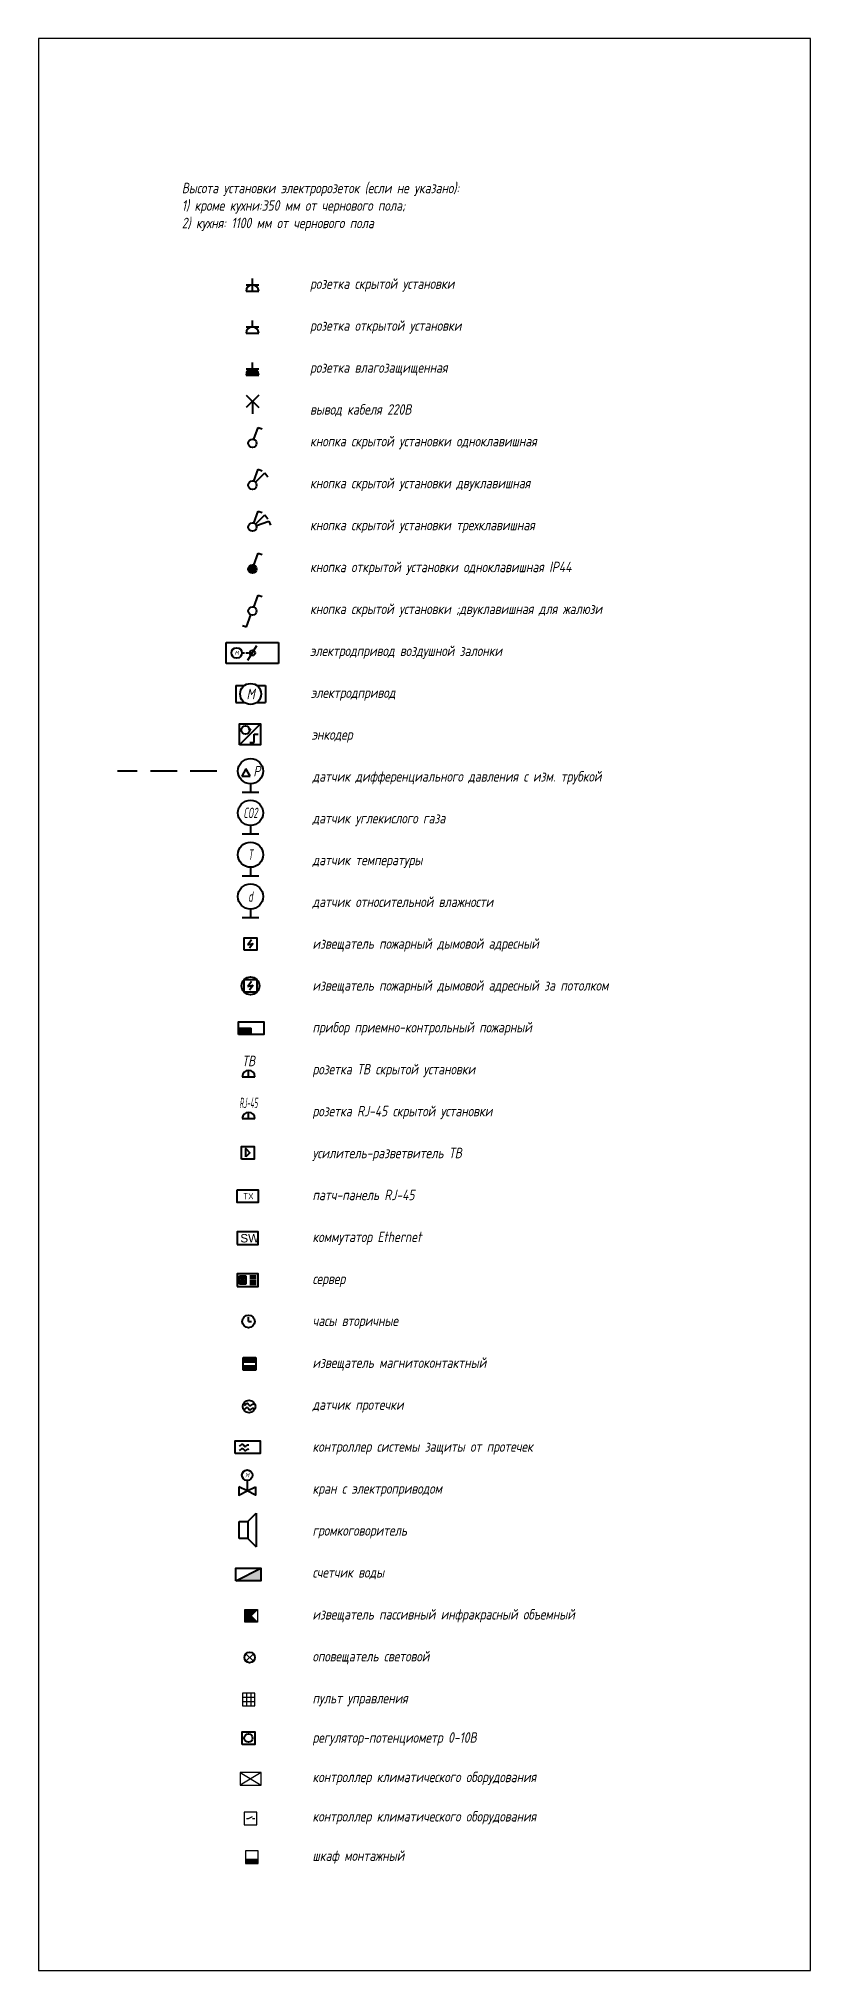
# Model space of a CAD drawing. Header units: millimetres. Extents: x 4401 to 32248, y -2196 to 17008.
# Drawn here: x 28570 to 32248, y -2196 to 7016 of the extents above; entities that cross this region are included whole.
import ezdxf
from ezdxf.enums import TextEntityAlignment as Align

# ---------------------------------------------------------------- set-up
doc = ezdxf.new("R2010")
doc.units = ezdxf.units.MM
doc.linetypes.add('DASHED', pattern=[19.05, 12.7, -6.35])
doc.layers.add('100 noprint', color=2, linetype='Continuous', plot=False)
doc.styles.add('GOST typeA', font='GOST_A.TTF')
doc.styles.get("Standard").update_dxf_attribs({"font": 'arial.ttf'})
doc.styles.add('ГОСТ-ISOCPEUR', font='isocpeui.ttf', dxfattribs={"width": 0.8})

msp = doc.modelspace()

# ---------------------------------------------------------------- texts
at = {"linetype": 'Continuous', "style": 'ГОСТ-ISOCPEUR', "width": 0.8}
for s, p in [('розетка скрытой установки', (29863.6, 5822.9)), ('розетка открытой установки', (29863.6, 5622.9)), ('розетка влагозащищенная', (29863.6, 5422.9)), ('вывод кабеля 220В', (29863.6, 5222.9)), ('кнопка скрытой установки одноклавишная', (29863.6, 5071.8)), ('кнопка скрытой установки двуклавишная', (29863.6, 4871.8)), ('кнопка скрытой установки трехклавишная', (29863.6, 4671.8)), ('кнопка открытой установки одноклавишная IP44', (29863.6, 4471.8)), ('кнопка скрытой установки ;двуклавишная для жалюзи', (29863.6, 4271.8)), ('электродпривод воздушной залонки', (29863.6, 4071.8)), ('электродпривод', (29867.5, 3872.2)), ('энкодер', (29871.4, 3672.6)), ('датчик дифференциального давления с изм. трубкой', (29875.4, 3473)), ('датчик углекислого газа', (29875.4, 3273.6)), ('датчик температуры', (29875.4, 3074.3)), ('датчик относительной влажности', (29875.4, 2874.9)), ('извещатель пожарный дымовой адресный', (29875.4, 2675.5)), ('извещатель пожарный дымовой адресный за потолком', (29875.4, 2476.1)), ('прибор приемно-контрольный пожарный', (29875.4, 2276.7)), ('розетка ТВ скрытой установки', (29875.4, 2076.7)), ('розетка RJ-45 скрытой установки', (29875.4, 1876.7)), ('усилитель-разветвитель ТВ', (29875.4, 1676.7)), ('патч-панель RJ-45', (29875.4, 1476.7)), ('коммутатор Ethernet', (29875.4, 1276.7)), ('сервер', (29875.4, 1076.7)), ('часы вторичные', (29875.4, 876.7)), ('извещатель магнитоконтактный', (29875.4, 676.7)), ('датчик протечки', (29875.4, 476.7)), ('контроллер системы защиты от протечек', (29875.4, 276.7)), ('кран с электроприводом', (29875.4, 76.7)), ('громкоговоритель', (29875.4, -123.3)), ('счетчик воды', (29875.4, -323.3)), ('извещатель пассивный инфракрасный объемный', (29875.4, -523.3)), ('оповещатель световой', (29875.4, -723.3)), ('пульт управления', (29875.4, -923.3)), ('регулятор-потенциометр 0-10В', (29875.4, -1111.1)), ('контроллер климатического оборудования', (29875.4, -1298.9)), ('контроллер климатического оборудования', (29875.4, -1486.7)), ('шкаф монтажный', (29875.4, -1674.5))]:
    msp.add_text(s, height=50, dxfattribs=at).set_placement(p)
at = {"linetype": 'Continuous', "insert": (32886.2, 6213.8), "char_height": 50, "attachment_point": 5, "style": 'ГОСТ-ISOCPEUR'}
msp.add_mtext_dynamic_manual_height_columns('{\\pxql;Высота установки электророзеток (если не указано):\\P1) кроме кухни:350 мм от чернового пола;\\P2) кухня: 1100 мм от чернового пола}', width=7267.375, gutter_width=7267.4, heights=[446.2], dxfattribs=at)

# ---------------------------------------------------------------- blocks, each defined once
blk = doc.blocks.new('розетка скрытая трехполюсная')
at = {"color": 0, "lineweight": -2}
for p, q in [((-1.5, 1.5), (1.5, 1.5)), ((-1.5, 0), (1.5, 0)), ((0, 0), (0, 3))]:
    blk.add_line(p, q, dxfattribs=at)
blk.add_arc((0, 0), 1.5, 0, 180, dxfattribs=at)
blk = doc.blocks.new('розетка открытая трехполюсная')
at = {"color": 0, "lineweight": -2}
for p, q in [((-1.5, 1.5), (1.5, 1.5)), ((-1.5, 0), (1.5, 0)), ((0, 1.5), (0, 3))]:
    blk.add_line(p, q, dxfattribs=at)
blk.add_arc((0, 0), 1.5, 0, 180, dxfattribs=at)
blk = doc.blocks.new('розетка скрытая трехполюсная IP54')
at = {"lineweight": -2}
h = blk.add_hatch(color=0, dxfattribs=at)
h.paths.add_polyline_path([(0, 0), (0, 1.5, 0.414214), (-1.5, 0)])
h.paths.add_polyline_path([(1.5, 0, 0.414214), (0, 1.5), (0, 0)])
at = {"color": 0, "lineweight": -2}
for p, q in [((-1.5, 1.5), (1.5, 1.5)), ((-1.5, 0), (1.5, 0)), ((0, 0), (0, 3))]:
    blk.add_line(p, q, dxfattribs=at)
blk.add_arc((0, 0), 1.5, 0, 180, dxfattribs=at)
blk = doc.blocks.new('стац. точка')
at = {"color": 0, "lineweight": -2}
for p, q in [((-1.5, 1.5), (1.5, -1.5)), ((1.5, 1.5), (-1.5, -1.5)), ((0, 0), (0, -3))]:
    blk.add_line(p, q, dxfattribs=at)
blk = doc.blocks.new('кнопка 1')
at = {"color": 0, "lineweight": -2}
for p, q in [((0.35, 0.94), (1.39, 3.78)), ((1.39, 3.78), (2.34, 3.45))]:
    blk.add_line(p, q, dxfattribs=at)
blk.add_circle((0, 0), 1, dxfattribs=at)
blk = doc.blocks.new('кнопка 2')
at = {"color": 0, "lineweight": -2}
for p, q in [((0.35, 0.94), (1.39, 3.78)), ((0.71, 0.71), (2.93, 2.93)), ((1.39, 3.78), (2.34, 3.45)), ((2.93, 2.93), (3.66, 2))]:
    blk.add_line(p, q, dxfattribs=at)
blk.add_circle((0, 0), 1, dxfattribs=at)
blk = doc.blocks.new('кнопка 3')
at = {"color": 0, "lineweight": -2}
for p, q in [((0.35, 0.94), (1.39, 3.78)), ((0.71, 0.71), (2.93, 2.93)), ((0.94, 0.35), (3.89, 1.44)), ((1.39, 3.78), (2.34, 3.45)), ((2.93, 2.93), (3.66, 2)), ((3.89, 1.44), (4.3, 0.48))]:
    blk.add_line(p, q, dxfattribs=at)
blk.add_circle((0, 0), 1, dxfattribs=at)
blk = doc.blocks.new('кнопка 1 открытая IP44')
at = {"lineweight": -2}
blk.add_hatch(color=0, dxfattribs=at).paths.add_polyline_path([(-1, 0, 1), (1, 0, 1)])
at = {"color": 0, "lineweight": -2}
for p, q in [((0.35, 0.94), (1.39, 3.78)), ((1.39, 3.78), (2.34, 3.45))]:
    blk.add_line(p, q, dxfattribs=at)
blk.add_circle((0, 0), 1, dxfattribs=at)
blk = doc.blocks.new('дроссель d100')
at = {"color": 0, "lineweight": -2}
for p, q in [((0, 0), (0, 100)), ((0, 100), (250, 100)), ((250, 100), (250, 0)), ((250, 0), (0, 0)), ((103.4, 14.7), (146.6, 85.3))]:
    blk.add_line(p, q, dxfattribs=at)
at = {"color": 0, "linetype": 'DASHED', "lineweight": -2}
blk.add_line((75, 50), (125, 50), dxfattribs=at)
at = {"color": 0, "lineweight": -2}
for centre, radius in [((50, 50), 25), ((125, 50), 12.5)]:
    blk.add_circle(centre, radius, dxfattribs=at)
at = {"color": 0, "lineweight": -2, "style": 'ГОСТ-ISOCPEUR', "width": 0.8}
blk.add_text('M', height=20, dxfattribs=at).set_placement((50, 50), align=Align.MIDDLE_CENTER)
blk = doc.blocks.new('электродвигатель')
at = {"color": 0, "lineweight": -2}
for p, q in [((0, 4), (0, 0)), ((0, 4), (2, 4)), ((0, 0), (2, 0)), ((5, 4), (7, 4)), ((5, 0), (7, 0)), ((7, 4), (7, 0))]:
    blk.add_line(p, q, dxfattribs=at)
blk.add_circle((3.5, 2), 2.5, dxfattribs=at)
at = {"color": 0, "lineweight": -2, "style": 'ГОСТ-ISOCPEUR', "width": 0.8}
blk.add_text('M', height=2.5, rotation=360, dxfattribs=at).set_placement((3.5, 2), align=Align.MIDDLE_CENTER)
blk = doc.blocks.new('энкодер')
at = {"color": 0, "lineweight": -2}
for p, q in [((0, 0), (5, 5)), ((2.43, 3.56), (2.2, 3.9)), ((2.43, 3.56), (2.66, 3.9)), ((2.48, 0.56), (3.48, 0.56)), ((3.48, 0.56), (3.48, 2.56)), ((3.48, 2.56), (4.48, 2.56))]:
    blk.add_line(p, q, dxfattribs=at)
blk.add_lwpolyline([(0, 0), (0, 5), (5, 5), (5, 0)], close=True, dxfattribs=at)
blk.add_circle((1.43, 3.56), 1, dxfattribs=at)
blk = doc.blocks.new('кнопка жалюзи')
at = {"color": 0, "lineweight": -2}
for p, q in [((0.35, 0.94), (1.39, 3.78)), ((1.39, 3.78), (2.34, 3.45)), ((-2.34, -3.45), (-1.39, -3.78)), ((-1.39, -3.78), (-0.35, -0.94))]:
    blk.add_line(p, q, dxfattribs=at)
blk.add_circle((0, 0), 1, dxfattribs=at)
blk = doc.blocks.new('датчик давления')
at = {"color": 0, "lineweight": -2}
for p, q in [((-1.09, 5.56), (-2.09, 3.83)), ((-0.09, 3.83), (-1.09, 5.56)), ((-2.09, 3.83), (-0.09, 3.83)), ((-2, 0), (2, 0)), ((0, 2), (0, 0))]:
    blk.add_line(p, q, dxfattribs=at)
blk.add_circle((0, 5), 3, dxfattribs=at)
at = {"color": 0, "lineweight": -2, "style": 'ГОСТ-ISOCPEUR', "width": 0.8}
blk.add_text('P', height=2.5, rotation=360, dxfattribs=at).set_placement((1.5, 5), align=Align.MIDDLE_CENTER)
blk = doc.blocks.new('датчик CO2')
at = {"color": 0, "lineweight": -2}
for p, q in [((-2, 0), (2, 0)), ((0, 2), (0, 0))]:
    blk.add_line(p, q, dxfattribs=at)
blk.add_circle((0, 5), 3, dxfattribs=at)
at = {"color": 0, "lineweight": -2, "style": 'ГОСТ-ISOCPEUR', "width": 0.6}
blk.add_text('CO2', height=2.5, rotation=360, dxfattribs=at).set_placement((-0.01, 5), align=Align.MIDDLE_CENTER)
blk = doc.blocks.new('датчик температуры')
at = {"color": 0, "lineweight": -2}
for p, q in [((-2, 0), (2, 0)), ((0, 2), (0, 0))]:
    blk.add_line(p, q, dxfattribs=at)
blk.add_circle((0, 5), 3, dxfattribs=at)
at = {"color": 0, "lineweight": -2, "style": 'ГОСТ-ISOCPEUR', "width": 0.6}
blk.add_text('T', height=2.5, rotation=360, dxfattribs=at).set_placement((-0.01, 5), align=Align.MIDDLE_CENTER)
blk = doc.blocks.new('датчик относительной влажности')
at = {"color": 0, "lineweight": -2}
for p, q in [((-2, 0), (2, 0)), ((0, 2), (0, 0))]:
    blk.add_line(p, q, dxfattribs=at)
blk.add_circle((0, 5), 3, dxfattribs=at)
at = {"color": 0, "lineweight": -2, "style": 'ГОСТ-ISOCPEUR', "width": 0.6}
blk.add_text('d', height=2.5, rotation=360, dxfattribs=at).set_placement((-0.01, 5), align=Align.MIDDLE_CENTER)
blk = doc.blocks.new('дымовой')
at = {"color": 0, "lineweight": -2}
for p, q in [((-1.3, 2.5), (-2.11, 1.35)), ((-2.11, 1.35), (-0.89, 1.65)), ((-0.89, 1.65), (-1.71, 0.5))]:
    blk.add_line(p, q, dxfattribs=at)
blk.add_lwpolyline([(-3, 0), (-3, 3), (0, 3), (0, 0)], close=True, dxfattribs=at)
blk = doc.blocks.new('ППК')
at = {"lineweight": -2}
blk.add_hatch(color=0, dxfattribs=at).paths.add_polyline_path([(-3, 0), (-3, 1.5), (-6, 1.5), (-6, 0)])
at = {"color": 0, "lineweight": -2}
for p in [(-6, 1.5), (-3, 0)]:
    blk.add_line(p, (-3, 1.5), dxfattribs=at)
blk.add_lwpolyline([(-6, 0), (-6, 3), (0, 3), (0, 0)], close=True, dxfattribs=at)
blk = doc.blocks.new('розетка ТВ')
at = {"color": 0, "lineweight": -2}
for p, q in [((-1.5, 0), (1.5, 0)), ((0, 0), (0, 1.5))]:
    blk.add_line(p, q, dxfattribs=at)
blk.add_arc((0, 0), 1.5, 0, 180, dxfattribs=at)
at = {"color": 0, "lineweight": -2, "style": 'ГОСТ-ISOCPEUR', "width": 0.8}
blk.add_text('ТВ', height=2.5, dxfattribs=at).set_placement((0, 2.5), align=Align.CENTER)
blk = doc.blocks.new('розетка RJ-45')
at = {"color": 0, "lineweight": -2}
for p, q in [((-1.5, 0), (1.5, 0)), ((0, 0), (0, 1.5))]:
    blk.add_line(p, q, dxfattribs=at)
blk.add_arc((0, 0), 1.5, 0, 180, dxfattribs=at)
at = {"color": 0, "lineweight": -2, "style": 'ГОСТ-ISOCPEUR', "width": 0.4}
blk.add_text('RJ-45', height=2.5, dxfattribs=at).set_placement((0, 2.5), align=Align.CENTER)
blk = doc.blocks.new('краб ТВ')
at = {"color": 0, "lineweight": -2}
blk.add_lwpolyline([(0, 0), (0, 3), (3, 3), (3, 0)], close=True, dxfattribs=at)
blk.add_lwpolyline([(1, 0.5), (1, 2.5), (2, 1.5), (1, 0.5)], dxfattribs=at)
blk = doc.blocks.new('панель медная')
at = {"color": 0, "lineweight": -2}
blk.add_lwpolyline([(0, 3), (5, 3), (5, 0), (0, 0)], close=True, dxfattribs=at)
at = {"color": 0, "lineweight": -2, "style": 'GOST typeA'}
blk.add_text('TX', height=1.5, dxfattribs=at).set_placement((1.43, 0.76))
blk = doc.blocks.new('коммутатор')
at = {"color": 0, "lineweight": -2}
blk.add_lwpolyline([(0, 0), (5, 0), (5, 3), (0, 3)], close=True, dxfattribs=at)
blk.add_text('SW', height=2, dxfattribs=at).set_placement((0.72, 0.48))
blk = doc.blocks.new('сервер')
at = {"color": 0, "lineweight": -2}
for p, q in [((0.5, 2.5), (2, 2.5)), ((0.5, 0.5), (0.5, 2.5)), ((0.5, 2), (2, 2)), ((0.5, 1.5), (2, 1.5)), ((0.5, 1), (2, 1)), ((2, 0.5), (0.5, 0.5)), ((1, 2.5), (1, 0.5)), ((1.5, 2.5), (1.5, 0.5)), ((2, 2.5), (2, 0.5)), ((3, 2.5), (4.5, 2.5)), ((3, 2), (4.5, 2)), ((3, 1.5), (4.5, 1.5)), ((3, 1), (4.5, 1)), ((3, 0.5), (4.5, 0.5))]:
    blk.add_line(p, q, dxfattribs=at)
blk.add_lwpolyline([(0, 0), (5, 0), (5, 3), (0, 3)], close=True, dxfattribs=at)
blk = doc.blocks.new('часы')
at = {"color": 0, "lineweight": -2}
for q in [(9893.5, 982.52), (9894.25, 981.52)]:
    blk.add_line((9893.5, 981.52), q, dxfattribs=at)
blk.add_circle((9893.5, 981.52), 1.5, dxfattribs=at)
blk = doc.blocks.new('геркон')
at = {"lineweight": -2}
for points in [[(3, 2), (3, 3), (0, 3), (0, 2)], [(3, 0), (3, 1), (0, 1), (0, 0)]]:
    blk.add_hatch(color=0, dxfattribs=at).paths.add_polyline_path(points)
at = {"color": 0, "lineweight": -2}
for p, q in [((0, 0), (0, 3)), ((0, 3), (3, 3)), ((0, 2), (3, 2)), ((0, 1), (3, 1)), ((3, 0), (0, 0)), ((3, 3), (3, 0))]:
    blk.add_line(p, q, dxfattribs=at)
blk = doc.blocks.new('датчик протечки')
at = {"color": 0, "lineweight": -2}
blk.add_circle((0, 0), 1.5, dxfattribs=at)
at = {"color": 0, "lineweight": -2, "start_tangent": (0.745789, 0.666182), "end_tangent": (0.976749, -0.214388)}
for points in [[(-1.08, 0.27), (-0.41, 0.76), (0.2, 0.22), (1.14, 0.64)], [(-1.08, -0.73), (-0.41, -0.24), (0.2, -0.78), (1.14, -0.36)]]:
    blk.add_spline(points, degree=3, dxfattribs=at)
blk = doc.blocks.new('контроллер протечек')
at = {"color": 0, "lineweight": -2}
blk.add_lwpolyline([(0, 0), (0, 3), (6, 3), (6, 0)], close=True, dxfattribs=at)
at = {"color": 0, "lineweight": -2, "start_tangent": (0.745789, 0.666182), "end_tangent": (0.976749, -0.214388)}
for points in [[(1.1, 1.73), (1.77, 2.23), (2.38, 1.68), (3.32, 2.1)], [(1.1, 0.73), (1.77, 1.23), (2.38, 0.68), (3.32, 1.1)]]:
    blk.add_spline(points, degree=3, dxfattribs=at)
blk = doc.blocks.new('вентиль с электроприводом')
at = {"color": 0, "linetype": 'DASHED', "lineweight": -2}
blk.add_line((0, 2.5), (0, 0), dxfattribs=at)
at = {"color": 0, "lineweight": -2}
for points in [[(-2, 1), (-2, -1), (0, 0), (-2, 1)], [(2, 1), (2, -1), (0, 0), (2, 1)]]:
    blk.add_lwpolyline(points, dxfattribs=at)
blk.add_circle((0, 3.75), 1.25, dxfattribs=at)
at = {"color": 0, "lineweight": -2, "style": 'ГОСТ-ISOCPEUR', "width": 0.8}
blk.add_text('M', height=1, rotation=360, dxfattribs=at).set_placement((0, 3.75), align=Align.MIDDLE_CENTER)
blk = doc.blocks.new('громкоговоритель')
at = {"color": 0, "lineweight": -2}
for p, q in [((0, -2), (0, 2)), ((0, 2), (2, 2)), ((2, 2), (4, 4)), ((2, 2), (2, -2)), ((4, 4), (4, -4)), ((2, -2), (0, -2)), ((2, -2), (4, -4))]:
    blk.add_line(p, q, dxfattribs=at)
blk = doc.blocks.new('счетчик воды')
at = {"lineweight": -2}
blk.add_hatch(color=0, dxfattribs=at).paths.add_polyline_path([(6, 0), (6, 3), (0, 0)])
at = {"color": 0, "lineweight": -2}
blk.add_line((0, 0), (6, 3), dxfattribs=at)
blk.add_lwpolyline([(0, 0), (0, 3), (6, 3), (6, 0)], close=True, dxfattribs=at)
blk = doc.blocks.new('Охранный датчик')
blk.add_hatch(color=0).paths.add_polyline_path([(3, 3), (0, 3), (0, 0), (3, 0), (1.5, 1.5)])
at = {"color": 0}
for p, q in [((3, 3), (1.5, 1.5)), ((1.5, 1.5), (3, 0))]:
    blk.add_line(p, q, dxfattribs=at)
blk.add_lwpolyline([(3, 0), (0, 0), (0, 3), (3, 3)], close=True, dxfattribs=at)
blk = doc.blocks.new('клавиатура ОС')
at = {"color": 0}
for p, q in [((0, 2), (3, 2)), ((0, 1), (3, 1)), ((1, 3), (1, 0)), ((2, 3), (2, 0))]:
    blk.add_line(p, q, dxfattribs=at)
blk.add_lwpolyline([(0, 0), (3, 0), (3, 3), (0, 3)], close=True, dxfattribs=at)
blk = doc.blocks.new('регулятор')
at = {"color": 0, "lineweight": -2}
blk.add_lwpolyline([(-1.5, -1.5), (-1.5, 1.5), (1.5, 1.5), (1.5, -1.5)], close=True, dxfattribs=at)
blk.add_circle((0, 0), 1, dxfattribs=at)
blk = doc.blocks.new('маршрутизатор INET')
at = {"color": 0}
for p, q in [((0, 3), (5, 0)), ((5, 3), (0, 0))]:
    blk.add_line(p, q, dxfattribs=at)
blk.add_lwpolyline([(0, 0), (5, 0), (5, 3), (0, 3)], close=True, dxfattribs=at)
blk = doc.blocks.new('реле контроля напряжения')
at = {"color": 0, "ltscale": 100}
for p, q in [((0.5, 1.5), (1, 1.5)), ((1, 1.5), (2, 2)), ((2, 1.5), (2.5, 1.5))]:
    blk.add_line(p, q, dxfattribs=at)
blk.add_lwpolyline([(0, 0), (3, 0), (3, 3), (0, 3)], close=True, dxfattribs=at)
blk = doc.blocks.new('шкаф')
blk.add_hatch(color=256).paths.add_polyline_path([(3, 0), (3, 1), (0, 1), (0, 0)])
blk.add_line((0, 1), (3, 1))
blk.add_lwpolyline([(0, 0), (3, 0), (3, 3), (0, 3)], close=True)

# ---------------------------------------------------------------- linework, layer by layer
at = {"linetype": 'DASHED', "lineweight": 40, "ltscale": 10}
msp.add_line((29420.1, 3523.1), (28946.8, 3523.1), dxfattribs=at)
for p, q in [((29593.6, -721.7), (29558.3, -686.3)), ((29558.3, -721.7), (29593.6, -686.3))]:
    msp.add_line(p, q)
at = {"lineweight": 40}
for centre, radius in [((29580, 2498.9), 42.4), ((29575.9, -704), 25)]:
    msp.add_circle(centre, radius, dxfattribs=at)
at = {"layer": '100 noprint'}
msp.add_lwpolyline([(28570.3, 7016.4), (28570.3, -2196.5), (32247.9, -2196.5), (32247.9, 7016.4)], close=True, dxfattribs=at)

# ---------------------------------------------------------------- block references
at = {"lineweight": 40, "xscale": 20, "yscale": 20, "zscale": 20}
for name, p in [('розетка скрытая трехполюсная', (29589.1, 5811.7)), ('розетка открытая трехполюсная', (29589.1, 5611.7)), ('розетка скрытая трехполюсная IP54', (29589.1, 5411.7)), ('стац. точка', (29589.1, 5286.7)), ('кнопка 1', (29589.1, 5086.7)), ('кнопка 2', (29589.1, 4886.7)), ('кнопка 3', (29589.1, 4686.7)), ('кнопка 1 открытая IP44', (29589.1, 4486.7)), ('кнопка жалюзи', (29589.1, 4286.7)), ('электродвигатель', (29510.6, 3850.9)), ('энкодер', (29527.6, 3647.9)), ('датчик давления', (29580.1, 3423.1)), ('датчик CO2', (29580.1, 3223.8)), ('датчик температуры', (29580.1, 3024.4)), ('датчик относительной влажности', (29580.1, 2825)), ('дымовой', (29610.1, 2668.3)), ('дымовой', (29610.1, 2468.9)), ('ППК', (29642.7, 2267.4)), ('розетка ТВ', (29570.8, 2065.6)), ('розетка RJ-45', (29570.8, 1865.6)), ('краб ТВ', (29537.4, 1672.9)), ('панель медная', (29516.9, 1465.6)), ('коммутатор', (29516.9, 1265.6)), ('сервер', (29516.9, 1065.6)), ('часы', (-168299.6, -18731.9)), ('геркон', (29545, 665.9)), ('датчик протечки', (29573, 492.7)), ('контроллер протечек', (29506.2, 268.6)), ('вентиль с электроприводом', (29564.2, 90.2)), ('громкоговоритель', (29526.6, -96.2)), ('счетчик воды', (29509.6, -338.9)), ('регулятор', (29569.9, -1088.9))]:
    msp.add_blockref(name, p, dxfattribs=at)
at = {"lineweight": 40, "rotation": 360}
msp.add_blockref('дроссель d100', (29464.1, 4036.7), dxfattribs=at)
at = {"xscale": 20, "yscale": 20, "zscale": 20}
for name, p in [('Охранный датчик', (29553.4, -535.1)), ('клавиатура ОС', (29541.1, -934.1)), ('маршрутизатор INET', (29530.6, -1313.3)), ('реле контроля напряжения', (29550.2, -1502.5)), ('шкаф', (29555.8, -1686.2))]:
    msp.add_blockref(name, p, dxfattribs=at)

msp.set_redraw_order([(e.dxf.handle, doc.entitydb.next_handle()) for e in msp.query("TEXT MTEXT ATTDEF DIMENSION ARC_DIMENSION")])  # texts and dimensions are drawn at this point

doc.saveas('drawing.dxf')
